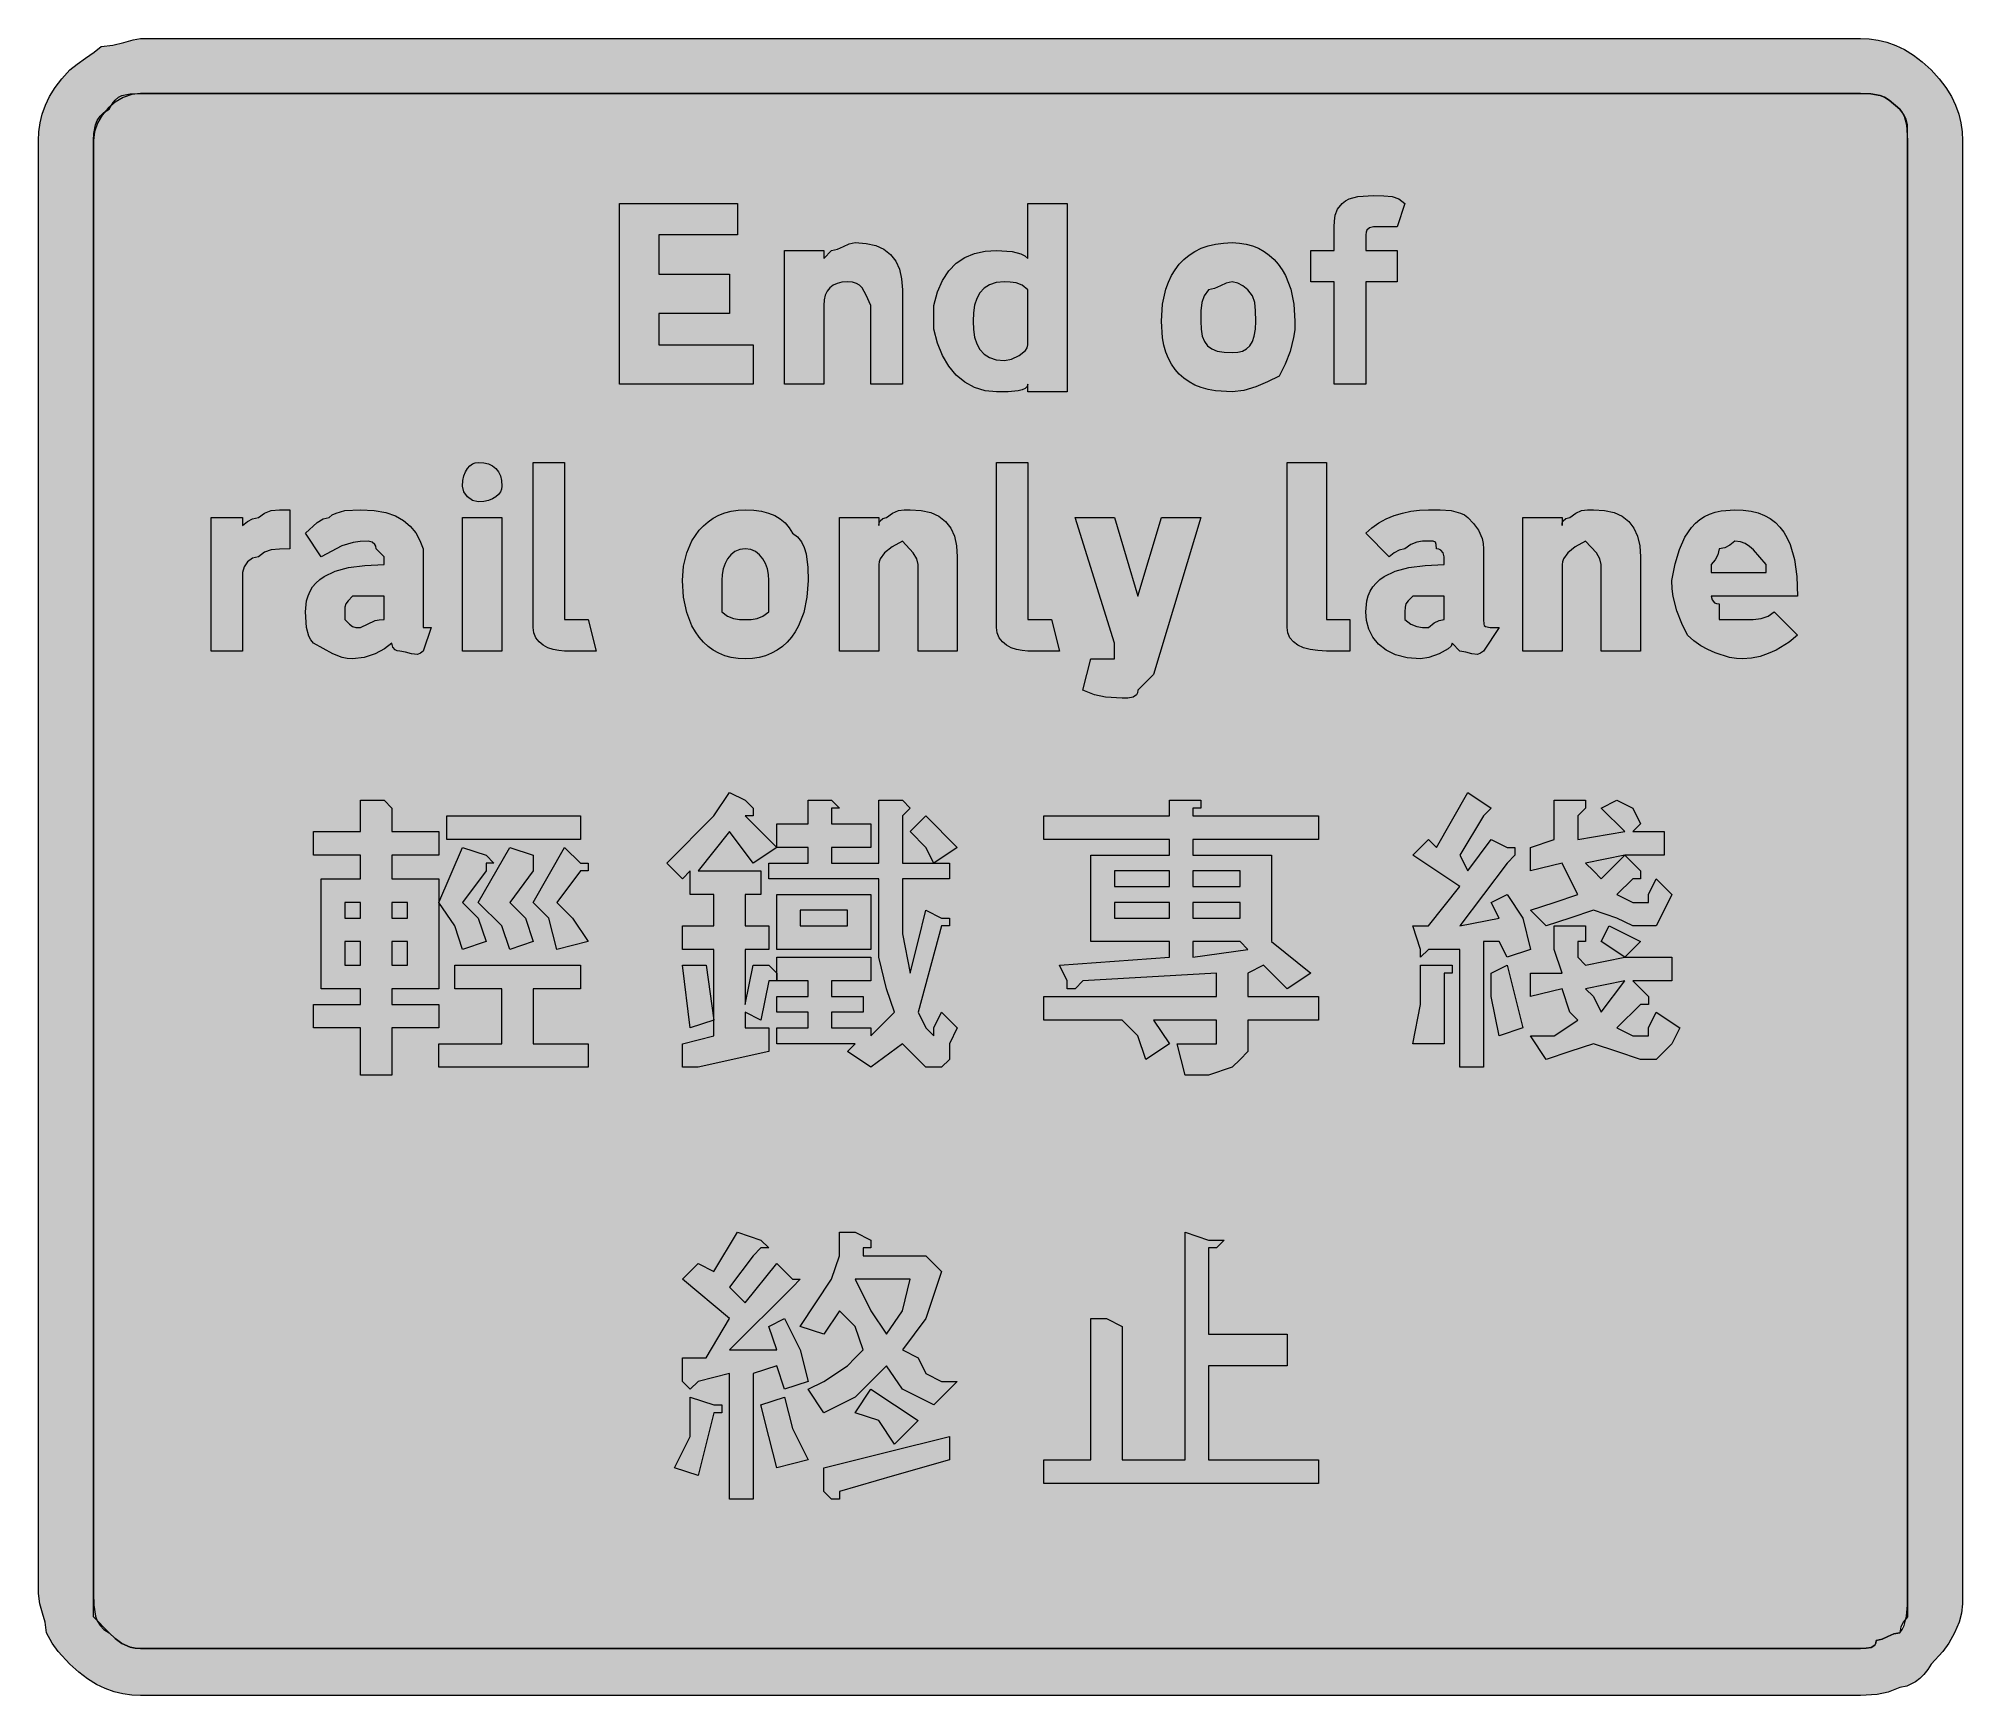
# Model space of a CAD drawing. Header units: metres. Extents: x 136 to 430, y 10 to 263.
import ezdxf

# ---------------------------------------------------------------- set-up
doc = ezdxf.new("R2010")
doc.units = ezdxf.units.M
doc.layers.add('FILL_BLACK_000000', color=7, linetype='Continuous', true_color=0x000000)
doc.layers.add('FILL_WHITE_FFFFFF', color=7, linetype='Continuous', true_color=0xffffff)

msp = doc.modelspace()

# ---------------------------------------------------------------- hatches: boundary and pattern name
at = {"layer": 'FILL_BLACK_000000', "true_color": 0x000000}
h = msp.add_hatch(color=7, dxfattribs=at)
h.dxf.hatch_style = 1
h.paths.add_polyline_path([(416.1, 262.74), (417.45, 262.56), (418.8, 262.23), (420.15, 261.75), (421.5, 261.1), (422.85, 260.27), (424.2, 259.24), (425.55, 258), (426.79, 256.65), (427.82, 255.3), (428.65, 253.95), (429.3, 252.6), (429.78, 251.25), (430.11, 249.9), (430.29, 248.55), (430.35, 247.2), (430.35, 25.2), (430.33, 23.59), (430.2, 22.2), (429.84, 20.81), (429.15, 19.2), (428.25, 17.61), (427.35, 16.35), (425.55, 14.4), (425.05, 13.56), (424.46, 12.82), (423.82, 12.21), (423.15, 11.7), (421.84, 11.03), (420.75, 10.8), (418.97, 10.11), (417.3, 9.75), (414.75, 9.6), (151.95, 9.6), (150.6, 9.66), (149.25, 9.84), (147.9, 10.17), (146.55, 10.65), (145.2, 11.3), (143.85, 12.13), (142.5, 13.16), (141.15, 14.4), (139.35, 16.35), (138.45, 17.61), (137.55, 19.2), (137.36, 20.81), (136.95, 22.2), (136.54, 23.59), (136.35, 25.2), (136.35, 247.2), (136.41, 248.55), (136.59, 249.9), (136.92, 251.25), (137.4, 252.6), (138.05, 253.95), (138.88, 255.3), (139.91, 256.65), (141.15, 258), (142.24, 258.9), (143.55, 259.8), (144.86, 260.7), (145.95, 261.6), (147.73, 261.79), (149.4, 262.2), (150.84, 262.61), (151.95, 262.8), (414.75, 262.8), (416.1, 262.74)])
h.paths.add_polyline_path([(149.31, 253.78), (148.09, 253.07), (147, 252.15), (146.08, 251.06), (145.37, 249.84), (144.91, 248.54), (144.75, 247.2), (144.75, 25.2), (144.79, 23.42), (145.05, 21.75), (145.34, 20.99), (145.76, 20.31), (146.36, 19.7), (147.15, 19.2), (148.07, 18.32), (149.1, 17.55), (150.36, 17.01), (151.1, 16.85), (151.95, 16.8), (414.75, 16.8), (415.63, 16.82), (416.4, 16.95), (416.94, 17.31), (417.1, 17.6), (417.15, 18), (418.05, 18.19), (418.95, 18.6), (419.85, 19.01), (420.75, 19.2), (421.15, 19.7), (421.44, 20.31), (421.8, 21.75), (421.93, 23.42), (421.95, 25.2), (421.95, 247.2), (421.95, 249.6), (421.76, 250.48), (421.35, 251.25), (420.75, 252), (419.14, 253.39), (418.43, 253.81), (417.75, 254.1), (416.36, 254.36), (414.75, 254.4), (151.95, 254.4), (150.61, 254.24), (149.31, 253.78)], flags=16)
h = msp.add_hatch(color=7, dxfattribs=at)
h.dxf.hatch_style = 1
h.paths.add_polyline_path([(334.35, 210), (334.35, 225.6), (330.75, 225.6), (330.75, 230.4), (334.35, 230.4), (334.35, 234), (334.37, 234.9), (334.5, 235.8), (334.86, 236.7), (335.55, 237.6), (336.05, 238), (336.64, 238.29), (337.95, 238.65), (340.35, 238.8), (341.94, 238.78), (343.2, 238.65), (344.23, 238.29), (345.15, 237.6), (343.95, 234), (341.55, 234), (340.35, 234), (339.75, 233.85), (339.34, 233.49), (339.2, 233.2), (339.15, 232.8), (339.15, 230.4), (343.95, 230.4), (343.95, 225.6), (339.15, 225.6), (339.15, 210), (334.35, 210)])
h = msp.add_hatch(color=7, dxfattribs=at)
h.dxf.hatch_style = 1
h.paths.add_polyline_path([(231.15, 216), (245.55, 216), (245.55, 210), (225.15, 210), (225.15, 237.6), (243.15, 237.6), (243.15, 232.8), (231.15, 232.8), (231.15, 226.8), (241.95, 226.8), (241.95, 220.8), (231.15, 220.8), (231.15, 216)])
h = msp.add_hatch(color=7, dxfattribs=at)
h.dxf.hatch_style = 1
h.paths.add_polyline_path([(293.55, 237.6), (293.55, 208.8), (287.55, 208.8), (287.55, 210), (287.44, 209.6), (287.14, 209.31), (286.66, 209.09), (286.05, 208.95), (284.51, 208.82), (282.75, 208.8), (281.01, 208.97), (279.39, 209.46), (277.92, 210.26), (276.6, 211.35), (275.45, 212.73), (274.48, 214.37), (273.71, 216.26), (273.15, 218.4), (273.15, 219.6), (273.15, 220.8), (273.15, 222), (273.71, 224.08), (274.48, 225.84), (275.45, 227.29), (276.6, 228.45), (277.92, 229.32), (279.39, 229.93), (281.01, 230.29), (282.75, 230.4), (285.15, 230.25), (286.46, 229.89), (287.05, 229.6), (287.55, 229.2), (287.55, 237.6), (293.55, 237.6)])
h.paths.add_polyline_path([(287.55, 223.2), (287.55, 224.4), (286.65, 225.09), (285.75, 225.45), (284.85, 225.58), (283.95, 225.6), (282.71, 225.49), (281.68, 225.17), (280.85, 224.65), (280.2, 223.95), (279.72, 223.08), (279.39, 222.06), (279.21, 220.89), (279.15, 219.6), (279.21, 218.31), (279.39, 217.14), (279.72, 216.12), (280.2, 215.25), (280.85, 214.55), (281.68, 214.03), (282.71, 213.71), (283.95, 213.6), (285.02, 213.81), (286.2, 214.35), (287.16, 215.12), (287.44, 215.55), (287.55, 216), (287.55, 222), (287.55, 223.2)], flags=16)
h = msp.add_hatch(color=7, dxfattribs=at)
h.dxf.hatch_style = 1
h.paths.add_polyline_path([(263.55, 210), (263.55, 222), (262.82, 223.57), (262.2, 224.7), (261.83, 225.09), (261.36, 225.38), (260.74, 225.54), (259.95, 225.6), (259.11, 225.54), (258.38, 225.38), (257.76, 225.09), (257.25, 224.7), (256.86, 224.19), (256.58, 223.57), (256.41, 222.84), (256.35, 222), (256.35, 210), (250.35, 210), (250.35, 230.4), (256.35, 230.4), (256.35, 229.2), (257.55, 230.4), (258.45, 230.59), (259.35, 231), (260.25, 231.41), (261.15, 231.6), (262.84, 231.49), (264.3, 231.15), (265.54, 230.59), (266.55, 229.8), (267.34, 228.79), (267.9, 227.55), (268.24, 226.09), (268.35, 224.4), (268.35, 210), (263.55, 210)])
h = msp.add_hatch(color=7, dxfattribs=at)
h.dxf.hatch_style = 1
h.paths.add_polyline_path([(328.14, 217.11), (327.6, 214.95), (326.83, 213.02), (325.95, 211.2), (324.15, 210.32), (322.35, 209.55), (320.55, 209.01), (318.75, 208.8), (316.22, 208.97), (315.08, 209.18), (314.03, 209.47), (313.05, 209.85), (312.17, 210.32), (311.37, 210.87), (310.65, 211.5), (310.02, 212.22), (309.47, 213.02), (309, 213.9), (308.63, 214.87), (308.33, 215.93), (308.12, 217.07), (307.95, 219.6), (308.12, 222.18), (308.63, 224.51), (309, 225.57), (309.47, 226.56), (310.02, 227.47), (310.65, 228.3), (311.37, 229.04), (312.17, 229.7), (313.05, 230.27), (314.03, 230.74), (315.08, 231.11), (316.22, 231.38), (317.44, 231.54), (318.75, 231.6), (319.85, 231.54), (320.89, 231.38), (321.86, 231.11), (322.78, 230.74), (323.64, 230.27), (324.42, 229.7), (325.15, 229.04), (325.8, 228.3), (326.38, 227.47), (326.89, 226.56), (327.69, 224.51), (328.18, 222.18), (328.35, 219.6), (328.3, 218.3), (328.14, 217.11)])
h.paths.add_polyline_path([(322.2, 222.45), (321.84, 223.48), (321.15, 224.4), (320.4, 225), (319.63, 225.41), (318.75, 225.6), (317.85, 225.41), (316.95, 225), (316.05, 224.59), (315.15, 224.4), (314.46, 223.48), (314.1, 222.45), (313.97, 221.19), (313.95, 219.6), (314.01, 218.36), (314.19, 217.33), (314.52, 216.5), (315, 215.85), (315.65, 215.37), (316.48, 215.04), (317.51, 214.86), (318.75, 214.8), (319.59, 214.86), (320.33, 215.04), (320.94, 215.37), (321.45, 215.85), (321.84, 216.5), (322.13, 217.33), (322.29, 218.36), (322.35, 219.6), (322.33, 221.19), (322.2, 222.45)], flags=16)
h = msp.add_hatch(color=7, dxfattribs=at)
h.dxf.hatch_style = 1
h.paths.add_polyline_path([(207.09, 193.95), (206.93, 193.52), (206.64, 193.11), (206.25, 192.75), (205.74, 192.44), (205.13, 192.21), (204.39, 192.05), (203.55, 192), (202.67, 192.21), (201.9, 192.75), (201.36, 193.52), (201.15, 194.4), (201.2, 195.24), (201.36, 195.97), (201.59, 196.59), (201.9, 197.1), (202.26, 197.49), (202.67, 197.78), (203.1, 197.94), (203.55, 198), (204.39, 197.94), (205.13, 197.78), (205.74, 197.49), (206.25, 197.1), (206.64, 196.59), (206.93, 195.97), (207.09, 195.24), (207.15, 194.4), (207.09, 193.95)])
h = msp.add_hatch(color=7, dxfattribs=at)
h.dxf.hatch_style = 1
h.paths.add_polyline_path([(216.75, 175.2), (216.75, 174), (220.35, 174), (221.55, 169.2), (220.35, 169.2), (216.75, 169.2), (215.85, 169.26), (214.99, 169.42), (214.18, 169.71), (213.45, 170.1), (212.84, 170.61), (212.36, 171.22), (212.06, 171.96), (211.95, 172.8), (211.95, 174), (211.95, 198), (216.75, 198), (216.75, 175.2)])
h = msp.add_hatch(color=7, dxfattribs=at)
h.dxf.hatch_style = 1
h.paths.add_polyline_path([(287.55, 175.2), (287.55, 174), (291.15, 174), (292.35, 169.2), (291.15, 169.2), (287.55, 169.2), (286.65, 169.26), (285.79, 169.42), (284.98, 169.71), (284.25, 170.1), (283.64, 170.61), (283.16, 171.22), (282.86, 171.96), (282.75, 172.8), (282.75, 174), (282.75, 198), (287.55, 198), (287.55, 175.2)])
h = msp.add_hatch(color=7, dxfattribs=at)
h.dxf.hatch_style = 1
h.paths.add_polyline_path([(333.15, 175.2), (333.15, 174), (336.75, 174), (336.75, 169.2), (335.55, 169.2), (333.15, 169.2), (331.86, 169.26), (330.69, 169.42), (329.67, 169.71), (328.8, 170.1), (328.1, 170.61), (327.58, 171.22), (327.26, 171.96), (327.15, 172.8), (327.15, 174), (327.15, 198), (333.15, 198), (333.15, 175.2)])
h = msp.add_hatch(color=7, dxfattribs=at)
h.dxf.hatch_style = 1
h.paths.add_polyline_path([(162.75, 189.6), (167.55, 189.6), (167.55, 188.4), (168.3, 189), (169.07, 189.41), (169.95, 189.6), (170.87, 190.29), (171.9, 190.65), (173.16, 190.78), (174.75, 190.8), (174.75, 184.8), (173.16, 184.78), (171.9, 184.65), (170.87, 184.29), (169.95, 183.6), (169.07, 183.39), (168.3, 182.85), (167.76, 182.08), (167.55, 181.2), (167.55, 169.2), (162.75, 169.2), (162.75, 189.6)])
h = msp.add_hatch(color=7, dxfattribs=at)
h.dxf.hatch_style = 1
h.paths.add_polyline_path([(187.95, 184.8), (187.9, 185.2), (187.76, 185.49), (187.35, 185.85), (186.75, 186), (185.51, 185.95), (184.44, 185.79), (182.7, 185.25), (179.55, 183.6), (177.15, 187.2), (178.95, 188.85), (179.85, 189.39), (180.75, 189.6), (181.25, 190), (181.84, 190.29), (183.15, 190.65), (185.55, 190.8), (187.64, 190.69), (189.41, 190.37), (190.91, 189.85), (192.15, 189.15), (193.17, 188.28), (193.99, 187.26), (194.64, 186.09), (195.15, 184.8), (195.15, 174), (195.15, 172.8), (196.35, 172.8), (195.15, 169.2), (194.7, 168.86), (194.25, 168.69), (193.35, 168.75), (192.45, 169.03), (191.55, 169.2), (191.15, 169.25), (190.86, 169.39), (190.5, 169.8), (190.35, 170.4), (189.24, 169.52), (187.8, 168.75), (186.13, 168.21), (184.35, 168), (183.5, 168.05), (182.74, 168.21), (181.35, 168.75), (178.35, 170.4), (177.95, 170.9), (177.66, 171.49), (177.3, 172.8), (177.15, 175.2), (177.32, 176.89), (177.54, 177.65), (177.84, 178.35), (178.24, 179), (178.73, 179.59), (179.32, 180.12), (180, 180.6), (181.66, 181.39), (183.73, 181.95), (186.22, 182.29), (189.15, 182.4), (189.15, 183.6), (187.95, 184.8)])
h.paths.add_polyline_path([(183.86, 173.31), (184.35, 172.95), (184.84, 172.82), (185.55, 172.8), (187.8, 173.85), (188.42, 173.98), (189.15, 174), (189.15, 177.6), (184.35, 177.6), (183.66, 176.89), (183.3, 176.4), (183.17, 175.91), (183.15, 175.2), (183.15, 174), (183.86, 173.31)], flags=16)
h = msp.add_hatch(color=7, dxfattribs=at)
h.dxf.hatch_style = 1
h.paths.add_polyline_path([(201.15, 169.2), (201.15, 189.6), (207.15, 189.6), (207.15, 169.2), (201.15, 169.2)])
h = msp.add_hatch(color=7, dxfattribs=at)
h.dxf.hatch_style = 1
h.paths.add_polyline_path([(253.29, 175.09), (252.49, 173.04), (251.98, 172.13), (251.4, 171.3), (250.75, 170.56), (250.02, 169.9), (249.24, 169.33), (248.38, 168.86), (247.46, 168.49), (246.49, 168.22), (245.45, 168.06), (244.35, 168), (243.25, 168.06), (242.21, 168.22), (241.24, 168.49), (240.32, 168.86), (239.46, 169.33), (238.68, 169.9), (237.95, 170.56), (237.3, 171.3), (236.72, 172.13), (236.21, 173.04), (235.41, 175.09), (234.92, 177.42), (234.75, 180), (234.92, 182.19), (235.41, 184.22), (236.21, 186.05), (237.3, 187.65), (237.95, 188.35), (238.68, 188.96), (239.46, 189.5), (240.32, 189.96), (241.24, 190.32), (242.21, 190.58), (243.25, 190.74), (244.35, 190.8), (245.64, 190.74), (246.83, 190.58), (247.89, 190.29), (248.85, 189.9), (249.69, 189.39), (250.43, 188.78), (251.04, 188.04), (251.55, 187.2), (252.34, 186.64), (252.94, 185.91), (253.36, 185.03), (253.65, 184.05), (253.91, 181.97), (253.95, 180), (253.78, 177.42), (253.29, 175.09)])
h.paths.add_polyline_path([(247.73, 181.76), (247.44, 182.57), (247.05, 183.3), (246.54, 183.91), (245.93, 184.39), (245.19, 184.69), (244.35, 184.8), (243.51, 184.69), (242.78, 184.39), (242.16, 183.91), (241.65, 183.3), (241.26, 182.57), (240.98, 181.76), (240.81, 180.9), (240.75, 180), (240.75, 175.2), (241.65, 174.51), (242.55, 174.15), (243.45, 174.02), (244.35, 174), (245.25, 174.02), (246.15, 174.15), (247.05, 174.51), (247.95, 175.2), (247.95, 180), (247.89, 180.9), (247.73, 181.76)], flags=16)
h = msp.add_hatch(color=7, dxfattribs=at)
h.dxf.hatch_style = 1
h.paths.add_polyline_path([(270.75, 169.2), (270.75, 181.2), (270.75, 182.4), (270.54, 183.3), (270, 184.2), (268.35, 186), (266.78, 185.1), (265.65, 184.2), (264.98, 183.3), (264.81, 182.85), (264.75, 182.4), (264.75, 169.2), (258.75, 169.2), (258.75, 189.6), (264.75, 189.6), (264.75, 188.4), (264.8, 188.8), (264.94, 189.09), (265.35, 189.45), (265.95, 189.6), (266.85, 190.29), (267.75, 190.65), (268.65, 190.78), (269.55, 190.8), (271.24, 190.69), (272.7, 190.35), (273.94, 189.79), (274.95, 189), (275.74, 187.99), (276.3, 186.75), (276.64, 185.29), (276.75, 183.6), (276.75, 169.2), (270.75, 169.2)])
h = msp.add_hatch(color=7, dxfattribs=at)
h.dxf.hatch_style = 1
h.paths.add_polyline_path([(306.75, 165.6), (304.35, 163.2), (304.3, 162.8), (304.14, 162.51), (303.6, 162.15), (302.83, 162.02), (301.95, 162), (299.4, 162.15), (297.73, 162.51), (295.95, 163.2), (297.15, 168), (298.35, 168), (300.75, 168), (300.75, 169.2), (300.75, 170.4), (294.75, 189.6), (300.75, 189.6), (304.35, 177.6), (307.95, 189.6), (313.95, 189.6), (306.75, 165.6)])
h = msp.add_hatch(color=7, dxfattribs=at)
h.dxf.hatch_style = 1
h.paths.add_polyline_path([(356.7, 168.86), (356.25, 168.69), (355.35, 168.75), (354.45, 169.03), (353.55, 169.2), (352.35, 170.4), (352.19, 169.95), (351.77, 169.52), (350.4, 168.75), (348.81, 168.21), (347.55, 168), (345.47, 168.16), (343.71, 168.62), (342.26, 169.33), (341.1, 170.25), (340.23, 171.34), (339.62, 172.56), (339.26, 173.86), (339.15, 175.2), (339.32, 176.89), (339.54, 177.65), (339.84, 178.35), (340.24, 179), (340.73, 179.59), (341.32, 180.12), (342, 180.6), (343.66, 181.39), (345.73, 181.95), (348.22, 182.29), (351.15, 182.4), (351.15, 183.6), (351, 184.2), (350.64, 184.61), (350.35, 184.75), (349.95, 184.8), (349.93, 185.49), (349.8, 185.85), (349.44, 185.98), (348.75, 186), (347.85, 185.98), (346.95, 185.85), (346.05, 185.49), (345.15, 184.8), (344.27, 184.61), (343.5, 184.2), (342.75, 183.6), (339.15, 187.2), (340.1, 188.04), (341.16, 188.78), (342.29, 189.39), (343.5, 189.9), (344.76, 190.29), (346.07, 190.58), (347.4, 190.74), (348.75, 190.8), (350.53, 190.78), (352.2, 190.65), (353.64, 190.29), (354.25, 190), (354.75, 189.6), (355.63, 188.68), (356.4, 187.65), (356.94, 186.39), (357.1, 185.65), (357.15, 184.8), (357.15, 174), (357.19, 173.31), (357.28, 173.09), (357.45, 172.95), (358.16, 172.82), (359.55, 172.8), (357.15, 169.2), (356.7, 168.86)])
h.paths.add_polyline_path([(346.05, 173.31), (346.95, 172.95), (347.85, 172.82), (348.75, 172.8), (349.63, 173.49), (350.4, 173.85), (351.15, 174), (351.15, 177.6), (346.35, 177.6), (345.66, 176.89), (345.3, 176.4), (345.17, 175.91), (345.15, 175.2), (345.15, 174), (346.05, 173.31)], flags=16)
h = msp.add_hatch(color=7, dxfattribs=at)
h.dxf.hatch_style = 1
h.paths.add_polyline_path([(375.15, 169.2), (375.15, 181.2), (375.15, 182.4), (374.94, 183.3), (374.4, 184.2), (372.75, 186), (371.18, 185.1), (370.05, 184.2), (369.38, 183.3), (369.21, 182.85), (369.15, 182.4), (369.15, 169.2), (363.15, 169.2), (363.15, 189.6), (369.15, 189.6), (369.15, 188.4), (369.2, 188.8), (369.34, 189.09), (369.75, 189.45), (370.35, 189.6), (371.25, 190.29), (372.15, 190.65), (373.05, 190.78), (373.95, 190.8), (375.64, 190.69), (377.1, 190.35), (378.34, 189.79), (379.35, 189), (380.14, 187.99), (380.7, 186.75), (381.04, 185.29), (381.15, 183.6), (381.15, 169.2), (375.15, 169.2)])
h = msp.add_hatch(color=7, dxfattribs=at)
h.dxf.hatch_style = 1
h.paths.add_polyline_path([(392.1, 177), (392.46, 176.59), (392.75, 176.45), (393.15, 176.4), (393.15, 174), (396.75, 174), (398.34, 174.02), (399.6, 174.15), (400.63, 174.51), (401.55, 175.2), (405.15, 171.6), (403.84, 170.53), (401.85, 169.35), (400.67, 168.82), (399.41, 168.39), (398.1, 168.11), (396.75, 168), (395.8, 168.06), (394.76, 168.22), (392.55, 168.9), (391.43, 169.41), (390.34, 170.02), (389.3, 170.76), (388.35, 171.6), (387.47, 173.42), (386.7, 175.35), (386.16, 177.51), (386, 178.7), (385.95, 180), (386.46, 182.53), (387.11, 184.72), (387.93, 186.58), (388.95, 188.1), (389.54, 188.73), (390.19, 189.28), (390.91, 189.75), (391.69, 190.13), (392.54, 190.42), (393.46, 190.63), (395.55, 190.8), (396.84, 190.74), (398.03, 190.58), (399.11, 190.3), (400.09, 189.92), (400.97, 189.43), (401.75, 188.84), (402.44, 188.14), (403.05, 187.35), (403.57, 186.46), (404.01, 185.47), (404.66, 183.21), (405.03, 180.58), (405.15, 177.6), (391.95, 177.6), (392.1, 177)])
h.paths.add_polyline_path([(400.35, 182.4), (398.4, 184.65), (397.81, 185.18), (397.14, 185.61), (396.4, 185.89), (395.55, 186), (394.8, 185.4), (394.03, 184.99), (393.15, 184.8), (392.96, 183.92), (392.55, 183.15), (391.95, 182.4), (391.95, 181.2), (400.35, 181.2), (400.35, 182.4)], flags=16)
h = msp.add_hatch(color=7, dxfattribs=at)
h.dxf.hatch_style = 1
h.paths.add_polyline_path([(234.75, 139.2), (237.15, 141.6), (239.55, 144), (241.95, 147.6), (244.35, 146.4), (245.55, 145.2), (245.55, 144), (244.35, 144), (249.15, 139.2), (245.55, 136.8), (241.95, 141.6), (237.15, 135.6), (246.75, 135.6), (246.75, 132), (244.35, 132), (244.35, 127.2), (247.95, 127.2), (247.95, 123.6), (244.35, 123.6), (244.35, 115.2), (245.55, 121.2), (247.95, 121.2), (249.15, 120), (249.15, 118.8), (247.95, 118.8), (246.75, 112.8), (244.35, 114), (244.35, 111.6), (247.95, 111.6), (247.95, 108), (237.15, 105.6), (235.95, 105.6), (234.75, 105.6), (234.75, 106.8), (234.75, 109.2), (239.55, 110.4), (239.55, 123.6), (234.75, 123.6), (234.75, 127.2), (239.55, 127.2), (239.55, 132), (235.95, 132), (235.95, 135.6), (234.75, 134.4), (232.35, 136.8), (234.75, 139.2)])
h = msp.add_hatch(color=7, dxfattribs=at)
h.dxf.hatch_style = 1
h.paths.add_polyline_path([(358.35, 145.2), (357.15, 144), (353.55, 138), (354.75, 135.6), (358.35, 140.4), (360.75, 139.2), (361.95, 139.2), (361.95, 138), (360.75, 136.8), (353.55, 127.2), (359.55, 128.4), (358.35, 130.8), (360.75, 132), (363.15, 128.4), (364.35, 123.6), (360.75, 122.4), (359.55, 124.8), (357.15, 124.8), (357.15, 105.6), (353.55, 105.6), (353.55, 123.6), (348.75, 123.6), (347.55, 122.4), (347.55, 123.6), (346.35, 127.2), (348.75, 127.2), (353.55, 133.2), (346.35, 138), (348.75, 140.4), (349.95, 139.2), (354.75, 147.6), (358.35, 145.2)])
h = msp.add_hatch(color=7, dxfattribs=at)
h.dxf.hatch_style = 1
h.paths.add_polyline_path([(190.35, 144), (190.35, 141.6), (197.55, 141.6), (197.55, 138), (190.35, 138), (190.35, 134.4), (197.55, 134.4), (197.55, 117.6), (190.35, 117.6), (190.35, 115.2), (197.55, 115.2), (197.55, 111.6), (190.35, 111.6), (190.35, 104.4), (185.55, 104.4), (185.55, 111.6), (178.35, 111.6), (178.35, 115.2), (185.55, 115.2), (185.55, 117.6), (179.55, 117.6), (179.55, 134.4), (185.55, 134.4), (185.55, 138), (178.35, 138), (178.35, 141.6), (185.55, 141.6), (185.55, 146.4), (189.15, 146.4), (190.35, 145.2), (190.35, 144)])
h.paths.add_polyline_path([(185.55, 128.4), (185.55, 130.8), (183.15, 130.8), (183.15, 128.4), (185.55, 128.4)], flags=16)
h.paths.add_polyline_path([(190.35, 128.4), (192.75, 128.4), (192.75, 130.8), (190.35, 130.8), (190.35, 128.4)], flags=16)
h.paths.add_polyline_path([(183.15, 124.8), (183.15, 121.2), (185.55, 121.2), (185.55, 124.8), (183.15, 124.8)], flags=16)
h.paths.add_polyline_path([(192.75, 124.8), (190.35, 124.8), (190.35, 121.2), (192.75, 121.2), (192.75, 124.8)], flags=16)
h = msp.add_hatch(color=7, dxfattribs=at)
h.dxf.hatch_style = 1
h.paths.add_polyline_path([(253.95, 142.8), (253.95, 146.4), (257.55, 146.4), (258.75, 145.2), (257.55, 145.2), (257.55, 142.8), (263.55, 142.8), (263.55, 139.2), (257.55, 139.2), (257.55, 136.8), (264.75, 136.8), (264.75, 146.4), (267.15, 146.4), (268.35, 146.4), (269.55, 145.2), (268.35, 144), (268.35, 136.8), (275.55, 136.8), (275.55, 134.4), (268.35, 134.4), (268.35, 126), (269.55, 120), (270.75, 124.8), (271.95, 129.6), (274.35, 128.4), (275.55, 128.4), (275.55, 127.2), (274.35, 127.2), (270.75, 114), (271.95, 111.6), (273.15, 110.4), (273.15, 111.6), (274.35, 114), (276.75, 111.6), (275.55, 109.2), (275.55, 106.8), (274.35, 105.6), (273.15, 105.6), (271.95, 105.6), (270.75, 106.8), (269.55, 108), (268.35, 109.2), (263.55, 105.6), (259.95, 108), (261.15, 109.2), (249.15, 109.2), (249.15, 111.6), (253.95, 111.6), (253.95, 114), (249.15, 114), (249.15, 116.4), (253.95, 116.4), (253.95, 118.8), (249.15, 118.8), (249.15, 122.4), (263.55, 122.4), (263.55, 118.8), (257.55, 118.8), (257.55, 116.4), (262.35, 116.4), (262.35, 114), (257.55, 114), (257.55, 111.6), (263.55, 111.6), (263.55, 110.4), (264.75, 111.6), (267.15, 114), (265.95, 117.6), (264.75, 122.4), (264.75, 127.2), (264.75, 134.4), (247.95, 134.4), (247.95, 136.8), (253.95, 136.8), (253.95, 139.2), (249.15, 139.2), (249.15, 142.8), (253.95, 142.8)])
h = msp.add_hatch(color=7, dxfattribs=at)
h.dxf.hatch_style = 1
h.paths.add_polyline_path([(313.95, 146.4), (313.95, 145.2), (312.75, 145.2), (312.75, 144), (331.95, 144), (331.95, 140.4), (312.75, 140.4), (312.75, 138), (324.75, 138), (324.75, 124.8), (330.75, 120), (327.15, 117.6), (323.55, 121.2), (321.15, 120), (321.15, 116.4), (331.95, 116.4), (331.95, 112.8), (321.15, 112.8), (321.15, 110.4), (321.15, 108), (319.95, 106.8), (318.75, 105.6), (315.15, 104.4), (311.55, 104.4), (310.35, 109.2), (313.95, 109.2), (315.15, 109.2), (316.35, 109.2), (316.35, 110.4), (316.35, 112.8), (306.75, 112.8), (309.15, 109.2), (305.55, 106.8), (304.35, 110.4), (301.95, 112.8), (289.95, 112.8), (289.95, 116.4), (316.35, 116.4), (316.35, 120), (295.95, 118.8), (294.75, 117.6), (293.55, 117.6), (293.55, 118.8), (292.35, 121.2), (309.15, 122.4), (309.15, 124.8), (297.15, 124.8), (297.15, 138), (309.15, 138), (309.15, 140.4), (289.95, 140.4), (289.95, 144), (309.15, 144), (309.15, 146.4), (311.55, 146.4), (312.75, 146.4), (313.95, 146.4)])
h.paths.add_polyline_path([(319.95, 124.8), (312.75, 124.8), (312.75, 122.4), (321.15, 123.6), (319.95, 124.8)], flags=16)
h.paths.add_polyline_path([(319.95, 133.2), (319.95, 135.6), (312.75, 135.6), (312.75, 133.2), (319.95, 133.2)], flags=16)
h.paths.add_polyline_path([(312.75, 128.4), (319.95, 128.4), (319.95, 130.8), (312.75, 130.8), (312.75, 128.4)], flags=16)
h.paths.add_polyline_path([(300.75, 135.6), (300.75, 133.2), (309.15, 133.2), (309.15, 135.6), (300.75, 135.6)], flags=16)
h.paths.add_polyline_path([(309.15, 130.8), (300.75, 130.8), (300.75, 128.4), (309.15, 128.4), (309.15, 130.8)], flags=16)
h = msp.add_hatch(color=7, dxfattribs=at)
h.dxf.hatch_style = 1
h.paths.add_polyline_path([(381.15, 134.4), (379.95, 134.4), (377.55, 132), (379.95, 130.8), (381.15, 130.8), (382.35, 130.8), (382.35, 132), (383.55, 134.4), (385.95, 132), (384.75, 129.6), (383.55, 127.2), (382.35, 127.2), (379.95, 127.2), (377.55, 128.4), (373.95, 129.6), (370.35, 128.4), (366.75, 127.2), (364.35, 129.6), (367.95, 130.8), (371.55, 132), (370.35, 134.4), (369.15, 136.8), (364.35, 135.6), (364.35, 139.2), (367.95, 140.4), (367.95, 142.8), (367.95, 146.4), (372.75, 146.4), (372.75, 145.2), (371.55, 144), (371.55, 141.6), (371.55, 140.4), (378.75, 141.6), (375.15, 145.2), (377.55, 146.4), (379.95, 145.2), (381.15, 142.8), (379.95, 141.6), (384.75, 141.6), (384.75, 138), (378.75, 138), (381.15, 135.6), (381.15, 134.4)])
h.paths.add_polyline_path([(372.75, 136.8), (373.95, 135.6), (375.15, 134.4), (378.75, 138), (372.75, 136.8)], flags=16)
h = msp.add_hatch(color=7, dxfattribs=at)
h.dxf.hatch_style = 1
h.paths.add_polyline_path([(219.15, 144), (219.15, 140.4), (198.75, 140.4), (198.75, 144), (219.15, 144)])
h = msp.add_hatch(color=7, dxfattribs=at)
h.dxf.hatch_style = 1
h.paths.add_polyline_path([(271.95, 139.2), (269.55, 141.6), (271.95, 144), (276.75, 139.2), (273.15, 136.8), (271.95, 139.2)])
h = msp.add_hatch(color=7, dxfattribs=at)
h.dxf.hatch_style = 1
h.paths.add_polyline_path([(204.75, 138), (205.95, 136.8), (204.75, 136.8), (204.75, 135.6), (201.15, 130.8), (203.55, 128.4), (204.75, 124.8), (201.15, 123.6), (199.95, 127.2), (197.55, 130.8), (201.15, 139.2), (204.75, 138)])
h = msp.add_hatch(color=7, dxfattribs=at)
h.dxf.hatch_style = 1
h.paths.add_polyline_path([(208.35, 130.8), (210.75, 128.4), (211.95, 124.8), (208.35, 123.6), (207.15, 127.2), (203.55, 130.8), (208.35, 139.2), (211.95, 138), (211.95, 136.8), (211.95, 135.6), (208.35, 130.8)])
h = msp.add_hatch(color=7, dxfattribs=at)
h.dxf.hatch_style = 1
h.paths.add_polyline_path([(219.15, 136.8), (220.35, 136.8), (220.35, 135.6), (219.15, 135.6), (215.55, 130.8), (217.95, 128.4), (220.35, 124.8), (215.55, 123.6), (214.35, 128.4), (211.95, 130.8), (216.75, 139.2), (219.15, 136.8)])
h = msp.add_hatch(color=7, dxfattribs=at)
h.dxf.hatch_style = 1
h.paths.add_polyline_path([(263.55, 123.6), (249.15, 123.6), (249.15, 132), (263.55, 132), (263.55, 123.6)])
h.paths.add_polyline_path([(259.95, 129.6), (252.75, 129.6), (252.75, 127.2), (259.95, 127.2), (259.95, 129.6)], flags=16)
h = msp.add_hatch(color=7, dxfattribs=at)
h.dxf.hatch_style = 1
h.paths.add_polyline_path([(382.35, 116.4), (382.35, 115.2), (381.15, 115.2), (377.55, 111.6), (379.95, 110.4), (381.15, 110.4), (382.35, 110.4), (382.35, 111.6), (383.55, 114), (387.15, 111.6), (385.95, 109.2), (384.75, 108), (383.55, 106.8), (381.15, 106.8), (377.55, 108), (373.95, 109.2), (370.35, 108), (366.75, 106.8), (364.35, 110.4), (367.95, 110.4), (371.55, 112.8), (370.35, 114), (369.15, 117.6), (364.35, 116.4), (364.35, 120), (369.15, 120), (367.95, 123.6), (367.95, 127.2), (372.75, 127.2), (372.75, 126), (372.75, 124.8), (371.55, 124.8), (371.55, 122.4), (372.75, 121.2), (378.75, 122.4), (385.95, 122.4), (385.95, 118.8), (379.95, 118.8), (382.35, 116.4)])
h.paths.add_polyline_path([(375.15, 114), (378.75, 118.8), (372.75, 117.6), (373.95, 116.4), (375.15, 114)], flags=16)
h = msp.add_hatch(color=7, dxfattribs=at)
h.dxf.hatch_style = 1
h.paths.add_polyline_path([(378.75, 122.4), (375.15, 124.8), (376.35, 127.2), (381.15, 124.8), (378.75, 122.4)])
h = msp.add_hatch(color=7, dxfattribs=at)
h.dxf.hatch_style = 1
h.paths.add_polyline_path([(219.15, 121.2), (219.15, 117.6), (211.95, 117.6), (211.95, 109.2), (220.35, 109.2), (220.35, 105.6), (197.55, 105.6), (197.55, 109.2), (207.15, 109.2), (207.15, 117.6), (199.95, 117.6), (199.95, 121.2), (219.15, 121.2)])
h = msp.add_hatch(color=7, dxfattribs=at)
h.dxf.hatch_style = 1
h.paths.add_polyline_path([(234.75, 121.2), (238.35, 121.2), (239.55, 112.8), (235.95, 111.6), (234.75, 121.2)])
h = msp.add_hatch(color=7, dxfattribs=at)
h.dxf.hatch_style = 1
h.paths.add_polyline_path([(352.35, 121.2), (352.35, 120), (351.15, 120), (351.15, 114), (351.15, 109.2), (346.35, 109.2), (347.55, 115.2), (347.55, 121.2), (351.15, 121.2), (352.35, 121.2)])
h = msp.add_hatch(color=7, dxfattribs=at)
h.dxf.hatch_style = 1
h.paths.add_polyline_path([(363.15, 111.6), (359.55, 110.4), (358.35, 116.4), (358.35, 120), (360.75, 121.2), (363.15, 111.6)])
h = msp.add_hatch(color=7, dxfattribs=at)
h.dxf.hatch_style = 1
h.paths.add_polyline_path([(247.95, 78), (246.75, 78), (245.55, 76.8), (241.95, 72), (244.35, 69.6), (249.15, 75.6), (251.55, 73.2), (252.75, 73.2), (251.55, 72), (241.95, 62.4), (249.15, 62.4), (247.95, 66), (250.35, 67.2), (252.75, 62.4), (253.95, 57.6), (250.35, 56.4), (249.15, 60), (245.55, 58.8), (245.55, 39.6), (241.95, 39.6), (241.95, 58.8), (237.15, 57.6), (235.95, 56.4), (234.75, 57.6), (234.75, 61.2), (238.35, 61.2), (241.95, 67.2), (234.75, 73.2), (237.15, 75.6), (239.55, 74.4), (243.15, 80.4), (246.75, 79.2), (247.95, 78)])
h = msp.add_hatch(color=7, dxfattribs=at)
h.dxf.hatch_style = 1
h.paths.add_polyline_path([(263.55, 78), (262.35, 78), (262.35, 76.8), (270.75, 76.8), (271.95, 76.8), (274.35, 74.4), (271.95, 67.2), (268.35, 62.4), (270.75, 61.2), (271.95, 58.8), (274.35, 57.6), (276.75, 57.6), (273.15, 54), (268.35, 56.4), (265.95, 60), (261.15, 55.2), (256.35, 52.8), (253.95, 56.4), (256.35, 57.6), (259.95, 60), (261.15, 61.2), (262.35, 62.4), (261.15, 66), (258.75, 68.4), (256.35, 64.8), (252.75, 66), (255.15, 69.6), (257.55, 73.2), (258.75, 76.8), (258.75, 80.4), (261.15, 80.4), (263.55, 79.2), (263.55, 78)])
h.paths.add_polyline_path([(265.95, 64.8), (268.35, 68.4), (269.55, 73.2), (261.15, 73.2), (263.55, 68.4), (265.95, 64.8)], flags=16)
h = msp.add_hatch(color=7, dxfattribs=at)
h.dxf.hatch_style = 1
h.paths.add_polyline_path([(316.35, 79.2), (317.55, 79.2), (316.35, 78), (315.15, 78), (315.15, 64.8), (327.15, 64.8), (327.15, 60), (315.15, 60), (315.15, 45.6), (331.95, 45.6), (331.95, 42), (289.95, 42), (289.95, 45.6), (297.15, 45.6), (297.15, 67.2), (299.55, 67.2), (301.95, 66), (301.95, 64.8), (301.95, 45.6), (311.55, 45.6), (311.55, 80.4), (315.15, 79.2), (316.35, 79.2)])
h = msp.add_hatch(color=7, dxfattribs=at)
h.dxf.hatch_style = 1
h.paths.add_polyline_path([(267.15, 54), (270.75, 51.6), (267.15, 48), (264.75, 51.6), (261.15, 52.8), (263.55, 56.4), (267.15, 54)])
h = msp.add_hatch(color=7, dxfattribs=at)
h.dxf.hatch_style = 1
h.paths.add_polyline_path([(240.75, 54), (240.75, 52.8), (239.55, 52.8), (237.15, 43.2), (233.55, 44.4), (235.95, 49.2), (235.95, 55.2), (239.55, 54), (240.75, 54)])
h = msp.add_hatch(color=7, dxfattribs=at)
h.dxf.hatch_style = 1
h.paths.add_polyline_path([(251.55, 50.4), (253.95, 45.6), (249.15, 44.4), (247.95, 49.2), (246.75, 54), (250.35, 55.2), (251.55, 50.4)])
h = msp.add_hatch(color=7, dxfattribs=at)
h.dxf.hatch_style = 1
h.paths.add_polyline_path([(265.95, 46.8), (275.55, 49.2), (275.55, 45.6), (267.15, 43.2), (258.75, 40.8), (258.75, 39.6), (257.55, 39.6), (256.35, 40.8), (256.35, 44.4), (265.95, 46.8)])
at = {"layer": 'FILL_WHITE_FFFFFF', "true_color": 0xffffff}
h = msp.add_hatch(color=7, dxfattribs=at)
h.dxf.hatch_style = 1
h.paths.add_polyline_path([(414.75, 254.4), (416.36, 254.36), (417.75, 254.1), (418.43, 253.81), (419.14, 253.39), (420.75, 252), (421.15, 251.5), (421.44, 250.91), (421.8, 249.6), (421.95, 247.2), (421.95, 25.2), (421.95, 21.6), (421.35, 20.85), (420.94, 20.08), (420.75, 19.2), (419.85, 19.01), (418.95, 18.6), (418.05, 18.19), (417.15, 18), (417.1, 17.6), (416.94, 17.31), (416.4, 16.95), (415.63, 16.82), (414.75, 16.8), (151.95, 16.8), (151.1, 16.85), (150.36, 17.01), (149.1, 17.55), (148.07, 18.32), (147.15, 19.2), (144.75, 21.6), (144.75, 25.2), (144.75, 247.2), (144.79, 248.29), (145.05, 249.6), (145.34, 250.27), (145.76, 250.91), (146.36, 251.5), (147.15, 252), (147.6, 252.79), (148.07, 253.39), (148.56, 253.81), (149.1, 254.1), (150.36, 254.36), (151.95, 254.4), (414.75, 254.4)])

# ---------------------------------------------------------------- linework, layer by layer
at = {"layer": 'FILL_BLACK_000000', "lineweight": 0, "true_color": 0x000000}
for points in [[(416.1, 262.74), (417.45, 262.56), (418.8, 262.23), (420.15, 261.75), (421.5, 261.1), (422.85, 260.27), (424.2, 259.24), (425.55, 258), (426.79, 256.65), (427.82, 255.3), (428.65, 253.95), (429.3, 252.6), (429.78, 251.25), (430.11, 249.9), (430.29, 248.55), (430.35, 247.2), (430.35, 25.2), (430.33, 23.59), (430.2, 22.2), (429.84, 20.81), (429.15, 19.2), (428.25, 17.61), (427.35, 16.35), (425.55, 14.4), (425.05, 13.56), (424.46, 12.82), (423.82, 12.21), (423.15, 11.7), (421.84, 11.03), (420.75, 10.8), (418.97, 10.11), (417.3, 9.75), (414.75, 9.6), (151.95, 9.6), (150.6, 9.66), (149.25, 9.84), (147.9, 10.17), (146.55, 10.65), (145.2, 11.3), (143.85, 12.13), (142.5, 13.16), (141.15, 14.4), (139.35, 16.35), (138.45, 17.61), (137.55, 19.2), (137.36, 20.81), (136.95, 22.2), (136.54, 23.59), (136.35, 25.2), (136.35, 247.2), (136.41, 248.55), (136.59, 249.9), (136.92, 251.25), (137.4, 252.6), (138.05, 253.95), (138.88, 255.3), (139.91, 256.65), (141.15, 258), (142.24, 258.9), (143.55, 259.8), (144.86, 260.7), (145.95, 261.6), (147.73, 261.79), (149.4, 262.2), (150.84, 262.61), (151.95, 262.8), (414.75, 262.8)], [(149.31, 253.78), (148.09, 253.07), (147, 252.15), (146.08, 251.06), (145.37, 249.84), (144.91, 248.54), (144.75, 247.2), (144.75, 25.2), (144.79, 23.42), (145.05, 21.75), (145.34, 20.99), (145.76, 20.31), (146.36, 19.7), (147.15, 19.2), (148.07, 18.32), (149.1, 17.55), (150.36, 17.01), (151.1, 16.85), (151.95, 16.8), (414.75, 16.8), (415.63, 16.82), (416.4, 16.95), (416.94, 17.31), (417.1, 17.6), (417.15, 18), (418.05, 18.19), (418.95, 18.6), (419.85, 19.01), (420.75, 19.2), (421.15, 19.7), (421.44, 20.31), (421.8, 21.75), (421.93, 23.42), (421.95, 25.2), (421.95, 247.2), (421.95, 249.6), (421.76, 250.48), (421.35, 251.25), (420.75, 252), (419.14, 253.39), (418.43, 253.81), (417.75, 254.1), (416.36, 254.36), (414.75, 254.4), (151.95, 254.4), (150.61, 254.24)], [(334.35, 210), (334.35, 225.6), (330.75, 225.6), (330.75, 230.4), (334.35, 230.4), (334.35, 234), (334.37, 234.9), (334.5, 235.8), (334.86, 236.7), (335.55, 237.6), (336.05, 238), (336.64, 238.29), (337.95, 238.65), (340.35, 238.8), (341.94, 238.78), (343.2, 238.65), (344.23, 238.29), (345.15, 237.6), (343.95, 234), (341.55, 234), (340.35, 234), (339.75, 233.85), (339.34, 233.49), (339.2, 233.2), (339.15, 232.8), (339.15, 230.4), (343.95, 230.4), (343.95, 225.6), (339.15, 225.6), (339.15, 210)], [(231.15, 216), (245.55, 216), (245.55, 210), (225.15, 210), (225.15, 237.6), (243.15, 237.6), (243.15, 232.8), (231.15, 232.8), (231.15, 226.8), (241.95, 226.8), (241.95, 220.8), (231.15, 220.8)], [(293.55, 237.6), (293.55, 208.8), (287.55, 208.8), (287.55, 210), (287.44, 209.6), (287.14, 209.31), (286.66, 209.09), (286.05, 208.95), (284.51, 208.82), (282.75, 208.8), (281.01, 208.97), (279.39, 209.46), (277.92, 210.26), (276.6, 211.35), (275.45, 212.73), (274.48, 214.37), (273.71, 216.26), (273.15, 218.4), (273.15, 219.6), (273.15, 220.8), (273.15, 222), (273.71, 224.08), (274.48, 225.84), (275.45, 227.29), (276.6, 228.45), (277.92, 229.32), (279.39, 229.93), (281.01, 230.29), (282.75, 230.4), (285.15, 230.25), (286.46, 229.89), (287.05, 229.6), (287.55, 229.2), (287.55, 237.6)], [(263.55, 210), (263.55, 222), (262.82, 223.57), (262.2, 224.7), (261.83, 225.09), (261.36, 225.38), (260.74, 225.54), (259.95, 225.6), (259.11, 225.54), (258.38, 225.38), (257.76, 225.09), (257.25, 224.7), (256.86, 224.19), (256.58, 223.57), (256.41, 222.84), (256.35, 222), (256.35, 210), (250.35, 210), (250.35, 230.4), (256.35, 230.4), (256.35, 229.2), (257.55, 230.4), (258.45, 230.59), (259.35, 231), (260.25, 231.41), (261.15, 231.6), (262.84, 231.49), (264.3, 231.15), (265.54, 230.59), (266.55, 229.8), (267.34, 228.79), (267.9, 227.55), (268.24, 226.09), (268.35, 224.4), (268.35, 210)], [(328.14, 217.11), (327.6, 214.95), (326.83, 213.02), (325.95, 211.2), (324.15, 210.32), (322.35, 209.55), (320.55, 209.01), (318.75, 208.8), (316.22, 208.97), (315.08, 209.18), (314.03, 209.47), (313.05, 209.85), (312.17, 210.32), (311.37, 210.87), (310.65, 211.5), (310.02, 212.22), (309.47, 213.02), (309, 213.9), (308.63, 214.87), (308.33, 215.93), (308.12, 217.07), (307.95, 219.6), (308.12, 222.18), (308.63, 224.51), (309, 225.57), (309.47, 226.56), (310.02, 227.47), (310.65, 228.3), (311.37, 229.04), (312.17, 229.7), (313.05, 230.27), (314.03, 230.74), (315.08, 231.11), (316.22, 231.38), (317.44, 231.54), (318.75, 231.6), (319.85, 231.54), (320.89, 231.38), (321.86, 231.11), (322.78, 230.74), (323.64, 230.27), (324.42, 229.7), (325.15, 229.04), (325.8, 228.3), (326.38, 227.47), (326.89, 226.56), (327.69, 224.51), (328.18, 222.18), (328.35, 219.6), (328.3, 218.3)], [(287.55, 223.2), (287.55, 224.4), (286.65, 225.09), (285.75, 225.45), (284.85, 225.58), (283.95, 225.6), (282.71, 225.49), (281.68, 225.17), (280.85, 224.65), (280.2, 223.95), (279.72, 223.08), (279.39, 222.06), (279.21, 220.89), (279.15, 219.6), (279.21, 218.31), (279.39, 217.14), (279.72, 216.12), (280.2, 215.25), (280.85, 214.55), (281.68, 214.03), (282.71, 213.71), (283.95, 213.6), (285.02, 213.81), (286.2, 214.35), (287.16, 215.12), (287.44, 215.55), (287.55, 216), (287.55, 222)], [(322.2, 222.45), (321.84, 223.48), (321.15, 224.4), (320.4, 225), (319.63, 225.41), (318.75, 225.6), (317.85, 225.41), (316.95, 225), (316.05, 224.59), (315.15, 224.4), (314.46, 223.48), (314.1, 222.45), (313.97, 221.19), (313.95, 219.6), (314.01, 218.36), (314.19, 217.33), (314.52, 216.5), (315, 215.85), (315.65, 215.37), (316.48, 215.04), (317.51, 214.86), (318.75, 214.8), (319.59, 214.86), (320.33, 215.04), (320.94, 215.37), (321.45, 215.85), (321.84, 216.5), (322.13, 217.33), (322.29, 218.36), (322.35, 219.6), (322.33, 221.19)], [(207.09, 193.95), (206.93, 193.52), (206.64, 193.11), (206.25, 192.75), (205.74, 192.44), (205.13, 192.21), (204.39, 192.05), (203.55, 192), (202.67, 192.21), (201.9, 192.75), (201.36, 193.52), (201.15, 194.4), (201.2, 195.24), (201.36, 195.97), (201.59, 196.59), (201.9, 197.1), (202.26, 197.49), (202.67, 197.78), (203.1, 197.94), (203.55, 198), (204.39, 197.94), (205.13, 197.78), (205.74, 197.49), (206.25, 197.1), (206.64, 196.59), (206.93, 195.97), (207.09, 195.24), (207.15, 194.4)], [(216.75, 175.2), (216.75, 174), (220.35, 174), (221.55, 169.2), (220.35, 169.2), (216.75, 169.2), (215.85, 169.26), (214.99, 169.42), (214.18, 169.71), (213.45, 170.1), (212.84, 170.61), (212.36, 171.22), (212.06, 171.96), (211.95, 172.8), (211.95, 174), (211.95, 198), (216.75, 198)], [(287.55, 175.2), (287.55, 174), (291.15, 174), (292.35, 169.2), (291.15, 169.2), (287.55, 169.2), (286.65, 169.26), (285.79, 169.42), (284.98, 169.71), (284.25, 170.1), (283.64, 170.61), (283.16, 171.22), (282.86, 171.96), (282.75, 172.8), (282.75, 174), (282.75, 198), (287.55, 198)], [(333.15, 175.2), (333.15, 174), (336.75, 174), (336.75, 169.2), (335.55, 169.2), (333.15, 169.2), (331.86, 169.26), (330.69, 169.42), (329.67, 169.71), (328.8, 170.1), (328.1, 170.61), (327.58, 171.22), (327.26, 171.96), (327.15, 172.8), (327.15, 174), (327.15, 198), (333.15, 198)], [(162.75, 189.6), (167.55, 189.6), (167.55, 188.4), (168.3, 189), (169.07, 189.41), (169.95, 189.6), (170.87, 190.29), (171.9, 190.65), (173.16, 190.78), (174.75, 190.8), (174.75, 184.8), (173.16, 184.78), (171.9, 184.65), (170.87, 184.29), (169.95, 183.6), (169.07, 183.39), (168.3, 182.85), (167.76, 182.08), (167.55, 181.2), (167.55, 169.2), (162.75, 169.2)], [(187.95, 184.8), (187.9, 185.2), (187.76, 185.49), (187.35, 185.85), (186.75, 186), (185.51, 185.95), (184.44, 185.79), (182.7, 185.25), (179.55, 183.6), (177.15, 187.2), (178.95, 188.85), (179.85, 189.39), (180.75, 189.6), (181.25, 190), (181.84, 190.29), (183.15, 190.65), (185.55, 190.8), (187.64, 190.69), (189.41, 190.37), (190.91, 189.85), (192.15, 189.15), (193.17, 188.28), (193.99, 187.26), (194.64, 186.09), (195.15, 184.8), (195.15, 174), (195.15, 172.8), (196.35, 172.8), (195.15, 169.2), (194.7, 168.86), (194.25, 168.69), (193.35, 168.75), (192.45, 169.03), (191.55, 169.2), (191.15, 169.25), (190.86, 169.39), (190.5, 169.8), (190.35, 170.4), (189.24, 169.52), (187.8, 168.75), (186.13, 168.21), (184.35, 168), (183.5, 168.05), (182.74, 168.21), (181.35, 168.75), (178.35, 170.4), (177.95, 170.9), (177.66, 171.49), (177.3, 172.8), (177.15, 175.2), (177.32, 176.89), (177.54, 177.65), (177.84, 178.35), (178.24, 179), (178.73, 179.59), (179.32, 180.12), (180, 180.6), (181.66, 181.39), (183.73, 181.95), (186.22, 182.29), (189.15, 182.4), (189.15, 183.6)], [(201.15, 169.2), (201.15, 189.6), (207.15, 189.6), (207.15, 169.2)], [(253.29, 175.09), (252.49, 173.04), (251.98, 172.13), (251.4, 171.3), (250.75, 170.56), (250.02, 169.9), (249.24, 169.33), (248.38, 168.86), (247.46, 168.49), (246.49, 168.22), (245.45, 168.06), (244.35, 168), (243.25, 168.06), (242.21, 168.22), (241.24, 168.49), (240.32, 168.86), (239.46, 169.33), (238.68, 169.9), (237.95, 170.56), (237.3, 171.3), (236.72, 172.13), (236.21, 173.04), (235.41, 175.09), (234.92, 177.42), (234.75, 180), (234.92, 182.19), (235.41, 184.22), (236.21, 186.05), (237.3, 187.65), (237.95, 188.35), (238.68, 188.96), (239.46, 189.5), (240.32, 189.96), (241.24, 190.32), (242.21, 190.58), (243.25, 190.74), (244.35, 190.8), (245.64, 190.74), (246.83, 190.58), (247.89, 190.29), (248.85, 189.9), (249.69, 189.39), (250.43, 188.78), (251.04, 188.04), (251.55, 187.2), (252.34, 186.64), (252.94, 185.91), (253.36, 185.03), (253.65, 184.05), (253.91, 181.97), (253.95, 180), (253.78, 177.42)], [(270.75, 169.2), (270.75, 181.2), (270.75, 182.4), (270.54, 183.3), (270, 184.2), (268.35, 186), (266.78, 185.1), (265.65, 184.2), (264.98, 183.3), (264.81, 182.85), (264.75, 182.4), (264.75, 169.2), (258.75, 169.2), (258.75, 189.6), (264.75, 189.6), (264.75, 188.4), (264.8, 188.8), (264.94, 189.09), (265.35, 189.45), (265.95, 189.6), (266.85, 190.29), (267.75, 190.65), (268.65, 190.78), (269.55, 190.8), (271.24, 190.69), (272.7, 190.35), (273.94, 189.79), (274.95, 189), (275.74, 187.99), (276.3, 186.75), (276.64, 185.29), (276.75, 183.6), (276.75, 169.2)], [(306.75, 165.6), (304.35, 163.2), (304.3, 162.8), (304.14, 162.51), (303.6, 162.15), (302.83, 162.02), (301.95, 162), (299.4, 162.15), (297.73, 162.51), (295.95, 163.2), (297.15, 168), (298.35, 168), (300.75, 168), (300.75, 169.2), (300.75, 170.4), (294.75, 189.6), (300.75, 189.6), (304.35, 177.6), (307.95, 189.6), (313.95, 189.6)], [(356.7, 168.86), (356.25, 168.69), (355.35, 168.75), (354.45, 169.03), (353.55, 169.2), (352.35, 170.4), (352.19, 169.95), (351.77, 169.52), (350.4, 168.75), (348.81, 168.21), (347.55, 168), (345.47, 168.16), (343.71, 168.62), (342.26, 169.33), (341.1, 170.25), (340.23, 171.34), (339.62, 172.56), (339.26, 173.86), (339.15, 175.2), (339.32, 176.89), (339.54, 177.65), (339.84, 178.35), (340.24, 179), (340.73, 179.59), (341.32, 180.12), (342, 180.6), (343.66, 181.39), (345.73, 181.95), (348.22, 182.29), (351.15, 182.4), (351.15, 183.6), (351, 184.2), (350.64, 184.61), (350.35, 184.75), (349.95, 184.8), (349.93, 185.49), (349.8, 185.85), (349.44, 185.98), (348.75, 186), (347.85, 185.98), (346.95, 185.85), (346.05, 185.49), (345.15, 184.8), (344.27, 184.61), (343.5, 184.2), (342.75, 183.6), (339.15, 187.2), (340.1, 188.04), (341.16, 188.78), (342.29, 189.39), (343.5, 189.9), (344.76, 190.29), (346.07, 190.58), (347.4, 190.74), (348.75, 190.8), (350.53, 190.78), (352.2, 190.65), (353.64, 190.29), (354.25, 190), (354.75, 189.6), (355.63, 188.68), (356.4, 187.65), (356.94, 186.39), (357.1, 185.65), (357.15, 184.8), (357.15, 174), (357.19, 173.31), (357.28, 173.09), (357.45, 172.95), (358.16, 172.82), (359.55, 172.8), (357.15, 169.2)], [(375.15, 169.2), (375.15, 181.2), (375.15, 182.4), (374.94, 183.3), (374.4, 184.2), (372.75, 186), (371.18, 185.1), (370.05, 184.2), (369.38, 183.3), (369.21, 182.85), (369.15, 182.4), (369.15, 169.2), (363.15, 169.2), (363.15, 189.6), (369.15, 189.6), (369.15, 188.4), (369.2, 188.8), (369.34, 189.09), (369.75, 189.45), (370.35, 189.6), (371.25, 190.29), (372.15, 190.65), (373.05, 190.78), (373.95, 190.8), (375.64, 190.69), (377.1, 190.35), (378.34, 189.79), (379.35, 189), (380.14, 187.99), (380.7, 186.75), (381.04, 185.29), (381.15, 183.6), (381.15, 169.2)], [(392.1, 177), (392.46, 176.59), (392.75, 176.45), (393.15, 176.4), (393.15, 174), (396.75, 174), (398.34, 174.02), (399.6, 174.15), (400.63, 174.51), (401.55, 175.2), (405.15, 171.6), (403.84, 170.53), (401.85, 169.35), (400.67, 168.82), (399.41, 168.39), (398.1, 168.11), (396.75, 168), (395.8, 168.06), (394.76, 168.22), (392.55, 168.9), (391.43, 169.41), (390.34, 170.02), (389.3, 170.76), (388.35, 171.6), (387.47, 173.42), (386.7, 175.35), (386.16, 177.51), (386, 178.7), (385.95, 180), (386.46, 182.53), (387.11, 184.72), (387.93, 186.58), (388.95, 188.1), (389.54, 188.73), (390.19, 189.28), (390.91, 189.75), (391.69, 190.13), (392.54, 190.42), (393.46, 190.63), (395.55, 190.8), (396.84, 190.74), (398.03, 190.58), (399.11, 190.3), (400.09, 189.92), (400.97, 189.43), (401.75, 188.84), (402.44, 188.14), (403.05, 187.35), (403.57, 186.46), (404.01, 185.47), (404.66, 183.21), (405.03, 180.58), (405.15, 177.6), (391.95, 177.6)], [(400.35, 182.4), (398.4, 184.65), (397.81, 185.18), (397.14, 185.61), (396.4, 185.89), (395.55, 186), (394.8, 185.4), (394.03, 184.99), (393.15, 184.8), (392.96, 183.92), (392.55, 183.15), (391.95, 182.4), (391.95, 181.2), (400.35, 181.2)], [(247.73, 181.76), (247.44, 182.57), (247.05, 183.3), (246.54, 183.91), (245.93, 184.39), (245.19, 184.69), (244.35, 184.8), (243.51, 184.69), (242.78, 184.39), (242.16, 183.91), (241.65, 183.3), (241.26, 182.57), (240.98, 181.76), (240.81, 180.9), (240.75, 180), (240.75, 175.2), (241.65, 174.51), (242.55, 174.15), (243.45, 174.02), (244.35, 174), (245.25, 174.02), (246.15, 174.15), (247.05, 174.51), (247.95, 175.2), (247.95, 180), (247.89, 180.9)], [(183.86, 173.31), (184.35, 172.95), (184.84, 172.82), (185.55, 172.8), (187.8, 173.85), (188.42, 173.98), (189.15, 174), (189.15, 177.6), (184.35, 177.6), (183.66, 176.89), (183.3, 176.4), (183.17, 175.91), (183.15, 175.2), (183.15, 174)], [(346.05, 173.31), (346.95, 172.95), (347.85, 172.82), (348.75, 172.8), (349.63, 173.49), (350.4, 173.85), (351.15, 174), (351.15, 177.6), (346.35, 177.6), (345.66, 176.89), (345.3, 176.4), (345.17, 175.91), (345.15, 175.2), (345.15, 174)], [(234.75, 139.2), (237.15, 141.6), (239.55, 144), (241.95, 147.6), (244.35, 146.4), (245.55, 145.2), (245.55, 144), (244.35, 144), (249.15, 139.2), (245.55, 136.8), (241.95, 141.6), (237.15, 135.6), (246.75, 135.6), (246.75, 132), (244.35, 132), (244.35, 127.2), (247.95, 127.2), (247.95, 123.6), (244.35, 123.6), (244.35, 115.2), (245.55, 121.2), (247.95, 121.2), (249.15, 120), (249.15, 118.8), (247.95, 118.8), (246.75, 112.8), (244.35, 114), (244.35, 111.6), (247.95, 111.6), (247.95, 108), (237.15, 105.6), (235.95, 105.6), (234.75, 105.6), (234.75, 106.8), (234.75, 109.2), (239.55, 110.4), (239.55, 123.6), (234.75, 123.6), (234.75, 127.2), (239.55, 127.2), (239.55, 132), (235.95, 132), (235.95, 135.6), (234.75, 134.4), (232.35, 136.8)], [(358.35, 145.2), (357.15, 144), (353.55, 138), (354.75, 135.6), (358.35, 140.4), (360.75, 139.2), (361.95, 139.2), (361.95, 138), (360.75, 136.8), (353.55, 127.2), (359.55, 128.4), (358.35, 130.8), (360.75, 132), (363.15, 128.4), (364.35, 123.6), (360.75, 122.4), (359.55, 124.8), (357.15, 124.8), (357.15, 105.6), (353.55, 105.6), (353.55, 123.6), (348.75, 123.6), (347.55, 122.4), (347.55, 123.6), (346.35, 127.2), (348.75, 127.2), (353.55, 133.2), (346.35, 138), (348.75, 140.4), (349.95, 139.2), (354.75, 147.6)], [(190.35, 144), (190.35, 141.6), (197.55, 141.6), (197.55, 138), (190.35, 138), (190.35, 134.4), (197.55, 134.4), (197.55, 117.6), (190.35, 117.6), (190.35, 115.2), (197.55, 115.2), (197.55, 111.6), (190.35, 111.6), (190.35, 104.4), (185.55, 104.4), (185.55, 111.6), (178.35, 111.6), (178.35, 115.2), (185.55, 115.2), (185.55, 117.6), (179.55, 117.6), (179.55, 134.4), (185.55, 134.4), (185.55, 138), (178.35, 138), (178.35, 141.6), (185.55, 141.6), (185.55, 146.4), (189.15, 146.4), (190.35, 145.2)], [(253.95, 142.8), (253.95, 146.4), (257.55, 146.4), (258.75, 145.2), (257.55, 145.2), (257.55, 142.8), (263.55, 142.8), (263.55, 139.2), (257.55, 139.2), (257.55, 136.8), (264.75, 136.8), (264.75, 146.4), (267.15, 146.4), (268.35, 146.4), (269.55, 145.2), (268.35, 144), (268.35, 136.8), (275.55, 136.8), (275.55, 134.4), (268.35, 134.4), (268.35, 126), (269.55, 120), (270.75, 124.8), (271.95, 129.6), (274.35, 128.4), (275.55, 128.4), (275.55, 127.2), (274.35, 127.2), (270.75, 114), (271.95, 111.6), (273.15, 110.4), (273.15, 111.6), (274.35, 114), (276.75, 111.6), (275.55, 109.2), (275.55, 106.8), (274.35, 105.6), (273.15, 105.6), (271.95, 105.6), (270.75, 106.8), (269.55, 108), (268.35, 109.2), (263.55, 105.6), (259.95, 108), (261.15, 109.2), (249.15, 109.2), (249.15, 111.6), (253.95, 111.6), (253.95, 114), (249.15, 114), (249.15, 116.4), (253.95, 116.4), (253.95, 118.8), (249.15, 118.8), (249.15, 122.4), (263.55, 122.4), (263.55, 118.8), (257.55, 118.8), (257.55, 116.4), (262.35, 116.4), (262.35, 114), (257.55, 114), (257.55, 111.6), (263.55, 111.6), (263.55, 110.4), (264.75, 111.6), (267.15, 114), (265.95, 117.6), (264.75, 122.4), (264.75, 127.2), (264.75, 134.4), (247.95, 134.4), (247.95, 136.8), (253.95, 136.8), (253.95, 139.2), (249.15, 139.2), (249.15, 142.8)], [(313.95, 146.4), (313.95, 145.2), (312.75, 145.2), (312.75, 144), (331.95, 144), (331.95, 140.4), (312.75, 140.4), (312.75, 138), (324.75, 138), (324.75, 124.8), (330.75, 120), (327.15, 117.6), (323.55, 121.2), (321.15, 120), (321.15, 116.4), (331.95, 116.4), (331.95, 112.8), (321.15, 112.8), (321.15, 110.4), (321.15, 108), (319.95, 106.8), (318.75, 105.6), (315.15, 104.4), (311.55, 104.4), (310.35, 109.2), (313.95, 109.2), (315.15, 109.2), (316.35, 109.2), (316.35, 110.4), (316.35, 112.8), (306.75, 112.8), (309.15, 109.2), (305.55, 106.8), (304.35, 110.4), (301.95, 112.8), (289.95, 112.8), (289.95, 116.4), (316.35, 116.4), (316.35, 120), (295.95, 118.8), (294.75, 117.6), (293.55, 117.6), (293.55, 118.8), (292.35, 121.2), (309.15, 122.4), (309.15, 124.8), (297.15, 124.8), (297.15, 138), (309.15, 138), (309.15, 140.4), (289.95, 140.4), (289.95, 144), (309.15, 144), (309.15, 146.4), (311.55, 146.4), (312.75, 146.4)], [(381.15, 134.4), (379.95, 134.4), (377.55, 132), (379.95, 130.8), (381.15, 130.8), (382.35, 130.8), (382.35, 132), (383.55, 134.4), (385.95, 132), (384.75, 129.6), (383.55, 127.2), (382.35, 127.2), (379.95, 127.2), (377.55, 128.4), (373.95, 129.6), (370.35, 128.4), (366.75, 127.2), (364.35, 129.6), (367.95, 130.8), (371.55, 132), (370.35, 134.4), (369.15, 136.8), (364.35, 135.6), (364.35, 139.2), (367.95, 140.4), (367.95, 142.8), (367.95, 146.4), (372.75, 146.4), (372.75, 145.2), (371.55, 144), (371.55, 141.6), (371.55, 140.4), (378.75, 141.6), (375.15, 145.2), (377.55, 146.4), (379.95, 145.2), (381.15, 142.8), (379.95, 141.6), (384.75, 141.6), (384.75, 138), (378.75, 138), (381.15, 135.6)], [(219.15, 144), (219.15, 140.4), (198.75, 140.4), (198.75, 144)], [(271.95, 139.2), (269.55, 141.6), (271.95, 144), (276.75, 139.2), (273.15, 136.8)], [(204.75, 138), (205.95, 136.8), (204.75, 136.8), (204.75, 135.6), (201.15, 130.8), (203.55, 128.4), (204.75, 124.8), (201.15, 123.6), (199.95, 127.2), (197.55, 130.8), (201.15, 139.2)], [(208.35, 130.8), (210.75, 128.4), (211.95, 124.8), (208.35, 123.6), (207.15, 127.2), (203.55, 130.8), (208.35, 139.2), (211.95, 138), (211.95, 136.8), (211.95, 135.6)], [(219.15, 136.8), (220.35, 136.8), (220.35, 135.6), (219.15, 135.6), (215.55, 130.8), (217.95, 128.4), (220.35, 124.8), (215.55, 123.6), (214.35, 128.4), (211.95, 130.8), (216.75, 139.2)], [(300.75, 135.6), (300.75, 133.2), (309.15, 133.2), (309.15, 135.6)], [(319.95, 133.2), (319.95, 135.6), (312.75, 135.6), (312.75, 133.2)], [(372.75, 136.8), (373.95, 135.6), (375.15, 134.4), (378.75, 138)], [(185.55, 128.4), (185.55, 130.8), (183.15, 130.8), (183.15, 128.4)], [(190.35, 128.4), (192.75, 128.4), (192.75, 130.8), (190.35, 130.8)], [(263.55, 123.6), (249.15, 123.6), (249.15, 132), (263.55, 132)], [(259.95, 129.6), (252.75, 129.6), (252.75, 127.2), (259.95, 127.2)], [(309.15, 130.8), (300.75, 130.8), (300.75, 128.4), (309.15, 128.4)], [(312.75, 128.4), (319.95, 128.4), (319.95, 130.8), (312.75, 130.8)], [(382.35, 116.4), (382.35, 115.2), (381.15, 115.2), (377.55, 111.6), (379.95, 110.4), (381.15, 110.4), (382.35, 110.4), (382.35, 111.6), (383.55, 114), (387.15, 111.6), (385.95, 109.2), (384.75, 108), (383.55, 106.8), (381.15, 106.8), (377.55, 108), (373.95, 109.2), (370.35, 108), (366.75, 106.8), (364.35, 110.4), (367.95, 110.4), (371.55, 112.8), (370.35, 114), (369.15, 117.6), (364.35, 116.4), (364.35, 120), (369.15, 120), (367.95, 123.6), (367.95, 127.2), (372.75, 127.2), (372.75, 126), (372.75, 124.8), (371.55, 124.8), (371.55, 122.4), (372.75, 121.2), (378.75, 122.4), (385.95, 122.4), (385.95, 118.8), (379.95, 118.8)], [(378.75, 122.4), (375.15, 124.8), (376.35, 127.2), (381.15, 124.8)], [(183.15, 124.8), (183.15, 121.2), (185.55, 121.2), (185.55, 124.8)], [(192.75, 124.8), (190.35, 124.8), (190.35, 121.2), (192.75, 121.2)], [(319.95, 124.8), (312.75, 124.8), (312.75, 122.4), (321.15, 123.6)], [(219.15, 121.2), (219.15, 117.6), (211.95, 117.6), (211.95, 109.2), (220.35, 109.2), (220.35, 105.6), (197.55, 105.6), (197.55, 109.2), (207.15, 109.2), (207.15, 117.6), (199.95, 117.6), (199.95, 121.2)], [(234.75, 121.2), (238.35, 121.2), (239.55, 112.8), (235.95, 111.6)], [(352.35, 121.2), (352.35, 120), (351.15, 120), (351.15, 114), (351.15, 109.2), (346.35, 109.2), (347.55, 115.2), (347.55, 121.2), (351.15, 121.2)], [(363.15, 111.6), (359.55, 110.4), (358.35, 116.4), (358.35, 120), (360.75, 121.2)], [(375.15, 114), (378.75, 118.8), (372.75, 117.6), (373.95, 116.4)], [(247.95, 78), (246.75, 78), (245.55, 76.8), (241.95, 72), (244.35, 69.6), (249.15, 75.6), (251.55, 73.2), (252.75, 73.2), (251.55, 72), (241.95, 62.4), (249.15, 62.4), (247.95, 66), (250.35, 67.2), (252.75, 62.4), (253.95, 57.6), (250.35, 56.4), (249.15, 60), (245.55, 58.8), (245.55, 39.6), (241.95, 39.6), (241.95, 58.8), (237.15, 57.6), (235.95, 56.4), (234.75, 57.6), (234.75, 61.2), (238.35, 61.2), (241.95, 67.2), (234.75, 73.2), (237.15, 75.6), (239.55, 74.4), (243.15, 80.4), (246.75, 79.2)], [(263.55, 78), (262.35, 78), (262.35, 76.8), (270.75, 76.8), (271.95, 76.8), (274.35, 74.4), (271.95, 67.2), (268.35, 62.4), (270.75, 61.2), (271.95, 58.8), (274.35, 57.6), (276.75, 57.6), (273.15, 54), (268.35, 56.4), (265.95, 60), (261.15, 55.2), (256.35, 52.8), (253.95, 56.4), (256.35, 57.6), (259.95, 60), (261.15, 61.2), (262.35, 62.4), (261.15, 66), (258.75, 68.4), (256.35, 64.8), (252.75, 66), (255.15, 69.6), (257.55, 73.2), (258.75, 76.8), (258.75, 80.4), (261.15, 80.4), (263.55, 79.2)], [(316.35, 79.2), (317.55, 79.2), (316.35, 78), (315.15, 78), (315.15, 64.8), (327.15, 64.8), (327.15, 60), (315.15, 60), (315.15, 45.6), (331.95, 45.6), (331.95, 42), (289.95, 42), (289.95, 45.6), (297.15, 45.6), (297.15, 67.2), (299.55, 67.2), (301.95, 66), (301.95, 64.8), (301.95, 45.6), (311.55, 45.6), (311.55, 80.4), (315.15, 79.2)], [(265.95, 64.8), (268.35, 68.4), (269.55, 73.2), (261.15, 73.2), (263.55, 68.4)], [(267.15, 54), (270.75, 51.6), (267.15, 48), (264.75, 51.6), (261.15, 52.8), (263.55, 56.4)], [(240.75, 54), (240.75, 52.8), (239.55, 52.8), (237.15, 43.2), (233.55, 44.4), (235.95, 49.2), (235.95, 55.2), (239.55, 54)], [(251.55, 50.4), (253.95, 45.6), (249.15, 44.4), (247.95, 49.2), (246.75, 54), (250.35, 55.2)], [(265.95, 46.8), (275.55, 49.2), (275.55, 45.6), (267.15, 43.2), (258.75, 40.8), (258.75, 39.6), (257.55, 39.6), (256.35, 40.8), (256.35, 44.4)]]:
    msp.add_lwpolyline(points, close=True, dxfattribs=at)
at = {"layer": 'FILL_WHITE_FFFFFF', "lineweight": 0, "true_color": 0xffffff}
msp.add_lwpolyline([(414.75, 254.4), (416.36, 254.36), (417.75, 254.1), (418.43, 253.81), (419.14, 253.39), (420.75, 252), (421.15, 251.5), (421.44, 250.91), (421.8, 249.6), (421.95, 247.2), (421.95, 25.2), (421.95, 21.6), (421.35, 20.85), (420.94, 20.08), (420.75, 19.2), (419.85, 19.01), (418.95, 18.6), (418.05, 18.19), (417.15, 18), (417.1, 17.6), (416.94, 17.31), (416.4, 16.95), (415.63, 16.82), (414.75, 16.8), (151.95, 16.8), (151.1, 16.85), (150.36, 17.01), (149.1, 17.55), (148.07, 18.32), (147.15, 19.2), (144.75, 21.6), (144.75, 25.2), (144.75, 247.2), (144.79, 248.29), (145.05, 249.6), (145.34, 250.27), (145.76, 250.91), (146.36, 251.5), (147.15, 252), (147.6, 252.79), (148.07, 253.39), (148.56, 253.81), (149.1, 254.1), (150.36, 254.36), (151.95, 254.4)], close=True, dxfattribs=at)

doc.saveas('drawing.dxf')
